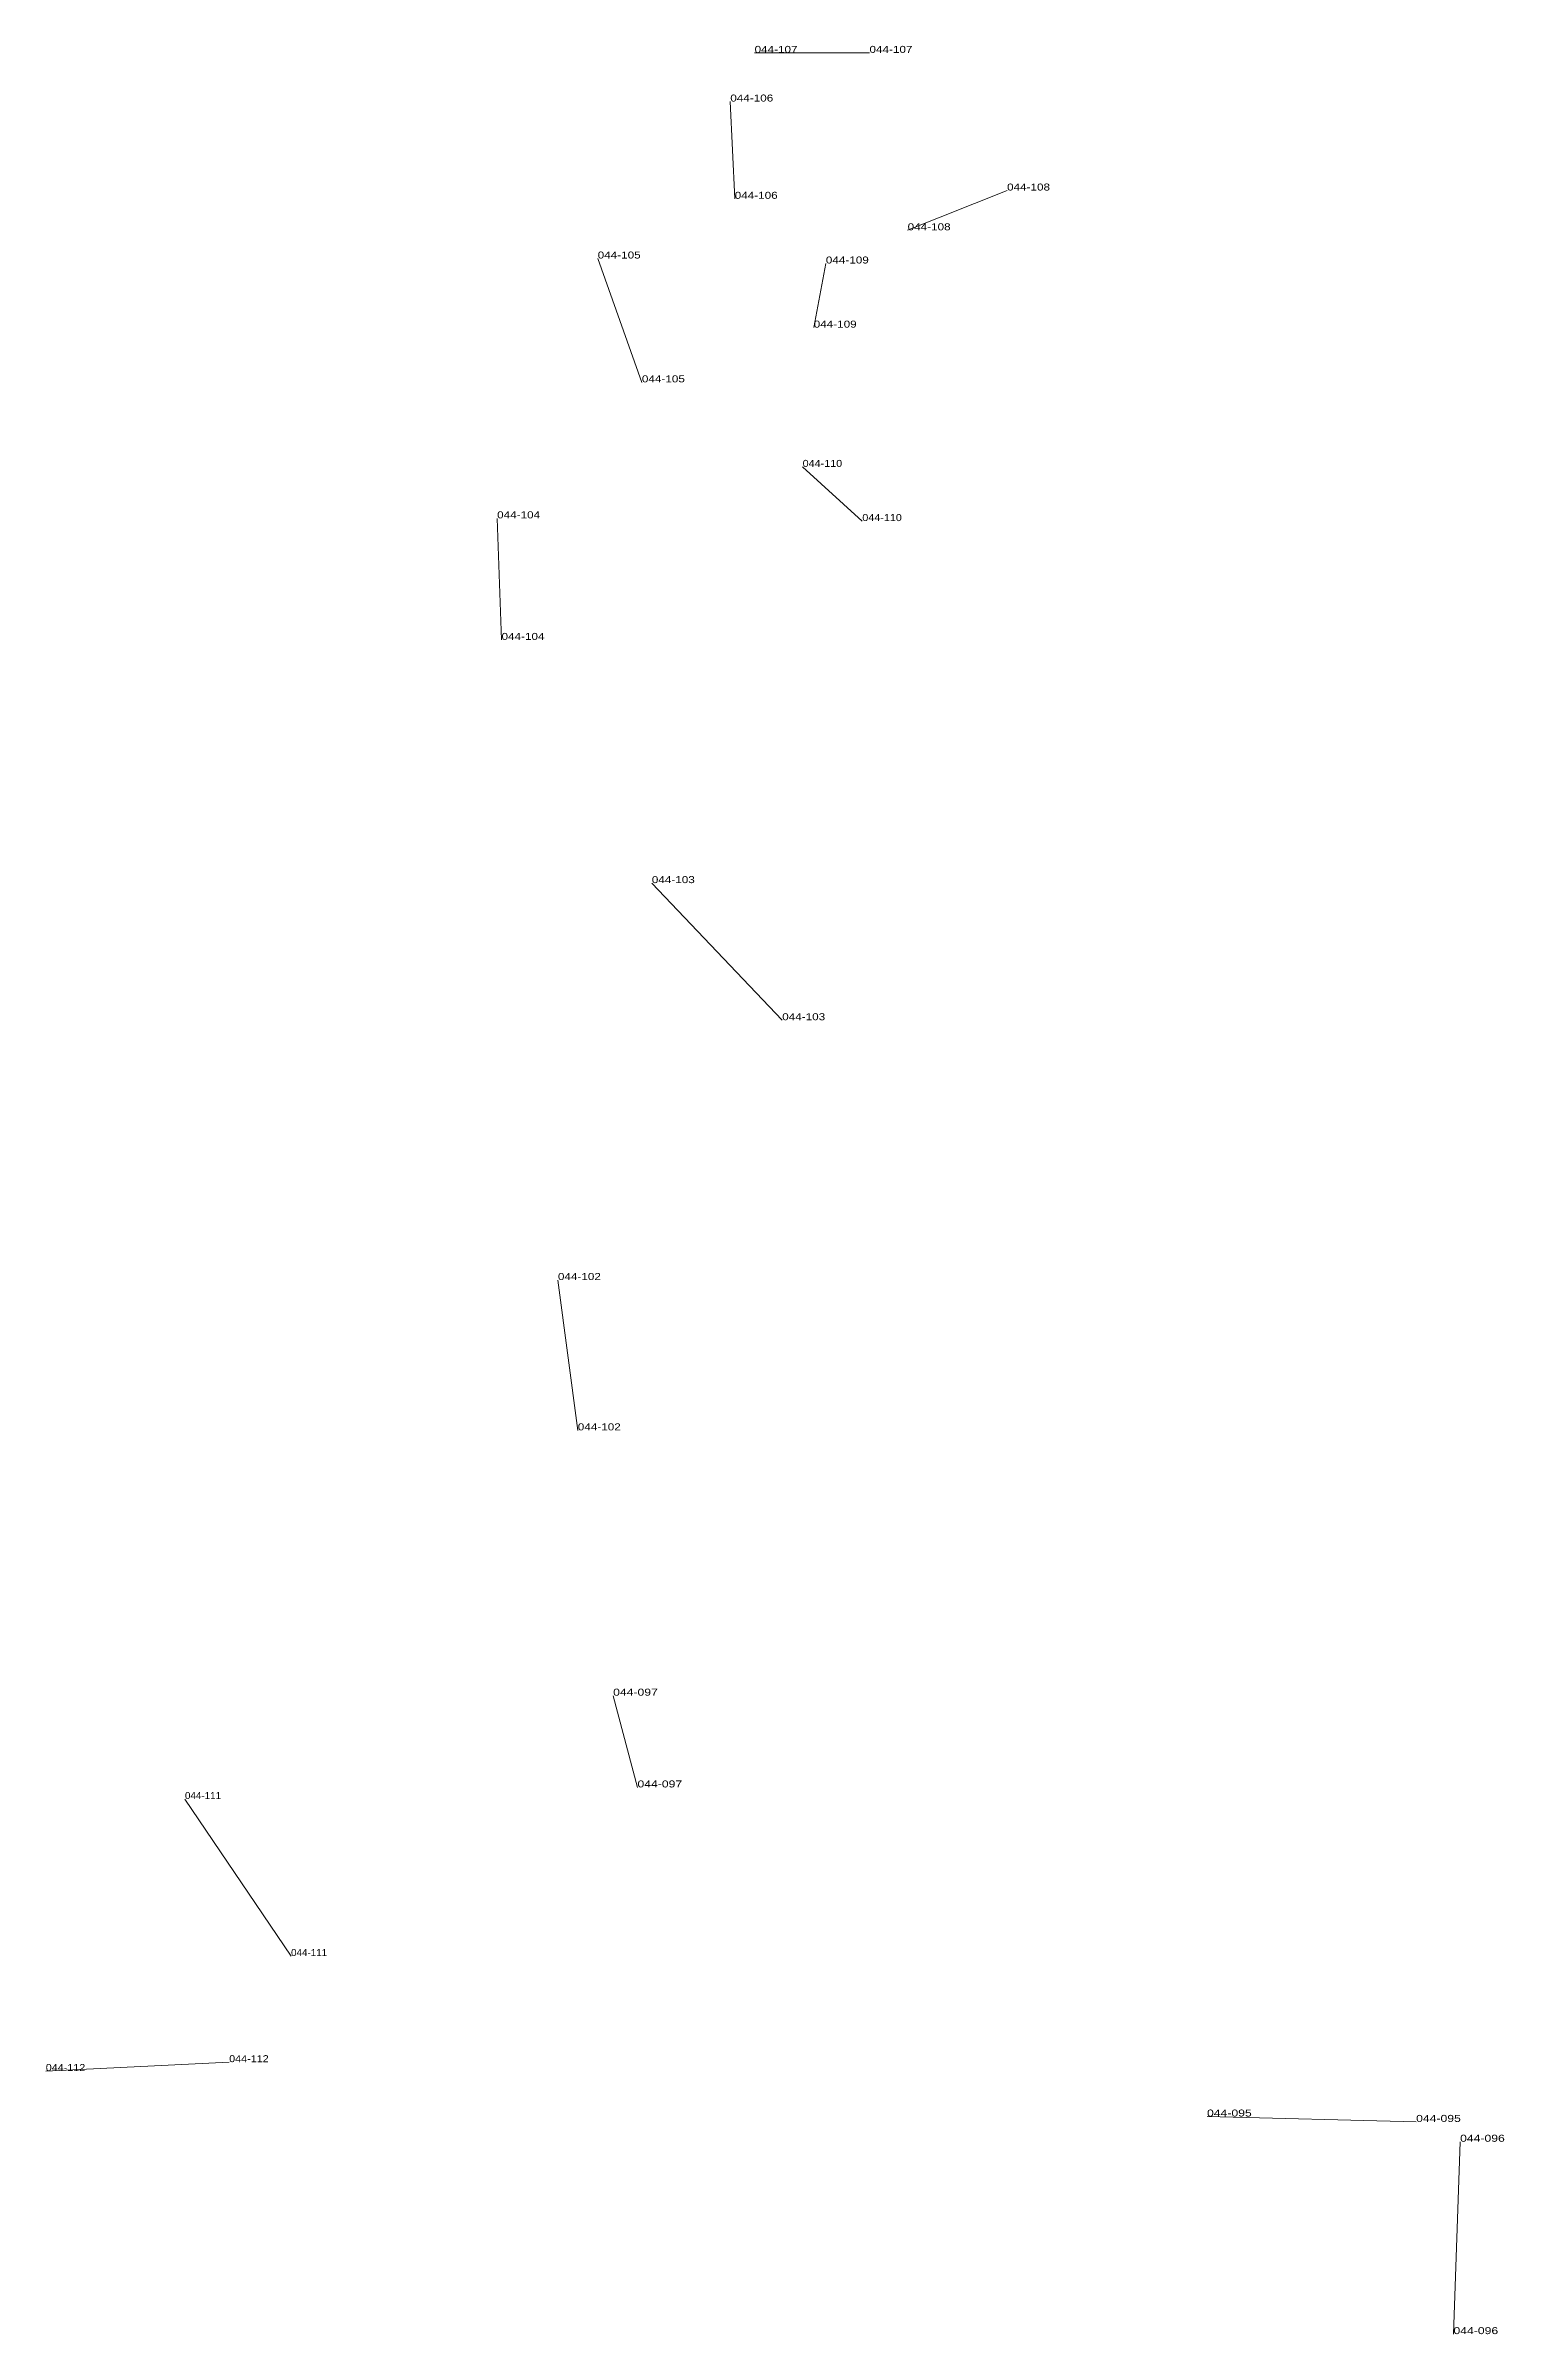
# Model space of a CAD drawing. Header units: metres. Extents: x 571156 to 607184, y 703608 to 727431.
# Drawn here: x 583096 to 583512, y 726778 to 727431 of the extents above; entities that cross this region are included whole.
import ezdxf

# ---------------------------------------------------------------- set-up
doc = ezdxf.new("R2010")
doc.units = ezdxf.units.M
doc.header["$LTSCALE"] = 0.8
doc.layers.add('60', color=7, linetype='Continuous', lineweight=13)
doc.layers.add('61', color=7, linetype='Continuous')

msp = doc.modelspace()

# ---------------------------------------------------------------- texts
at = {"layer": '60'}
for s, width, p in [('044-107', 1.25, (583330.72, 727429.31)), ('044-107', 1.25, (583330.72, 727429.31)), ('044-107', 1.25, (583330.72, 727429.31)), ('044-106', 1.25, (583290.97, 727415.42)), ('044-106', 1.25, (583290.97, 727415.42)), ('044-106', 1.25, (583290.97, 727415.42)), ('044-108', 1.25, (583370, 727390.02)), ('044-108', 1.25, (583370, 727390.02)), ('044-108', 1.25, (583370, 727390.02)), ('044-105', 1.25, (583253.11, 727370.62)), ('044-105', 1.25, (583253.11, 727370.62)), ('044-105', 1.25, (583253.11, 727370.62)), ('044-109', 1.25, (583314.79, 727350.9)), ('044-109', 1.25, (583314.79, 727350.9)), ('044-109', 1.25, (583314.79, 727350.9)), ('044-104', 1.25, (583224.4, 727296.47)), ('044-104', 1.25, (583224.4, 727296.47)), ('044-104', 1.25, (583224.4, 727296.47)), ('044-110', 1.15, (583328.67, 727295.69)), ('044-110', 1.15, (583328.67, 727295.69)), ('044-110', 1.15, (583328.67, 727295.69)), ('044-103', 1.25, (583268.57, 727192.36)), ('044-103', 1.25, (583268.57, 727192.36)), ('044-103', 1.25, (583268.57, 727192.36)), ('044-102', 1.25, (583241.75, 727079.09)), ('044-102', 1.25, (583241.75, 727079.09)), ('044-102', 1.25, (583241.75, 727079.09)), ('044-097', 1.3, (583264.47, 726934.27)), ('044-097', 1.3, (583264.47, 726934.27)), ('044-097', 1.3, (583264.47, 726934.27)), ('044-111', 1.05, (583135.26, 726930.96)), ('044-111', 1.05, (583135.26, 726930.96)), ('044-111', 1.05, (583135.26, 726930.96)), ('044-112', 1.15, (583095.51, 726853.34)), ('044-112', 1.15, (583095.51, 726853.34)), ('044-112', 1.15, (583095.51, 726853.34)), ('044-095', 1.3, (583427.1, 726840.35)), ('044-095', 1.3, (583427.1, 726840.35)), ('044-095', 1.3, (583427.1, 726840.35)), ('044-096', 1.3, (583497.47, 726778.25)), ('044-096', 1.3, (583497.47, 726778.25)), ('044-096', 1.3, (583497.47, 726778.25))]:
    msp.add_text(s, height=2, dxfattribs=dict(at, width=width)).set_placement(p)
at = {"layer": '61'}
for s, width, p in [('044-107', 1.25, (583297.91, 727429.31)), ('044-107', 1.25, (583297.91, 727429.31)), ('044-107', 1.25, (583297.91, 727429.31)), ('044-106', 1.25, (583292.23, 727387.66)), ('044-106', 1.25, (583292.23, 727387.66)), ('044-106', 1.25, (583292.23, 727387.66)), ('044-108', 1.25, (583341.61, 727378.67)), ('044-108', 1.25, (583341.61, 727378.67)), ('044-108', 1.25, (583341.61, 727378.67)), ('044-109', 1.25, (583318.26, 727369.2)), ('044-109', 1.25, (583318.26, 727369.2)), ('044-109', 1.25, (583318.26, 727369.2)), ('044-105', 1.25, (583265.73, 727335.28)), ('044-105', 1.25, (583265.73, 727335.28)), ('044-105', 1.25, (583265.73, 727335.28)), ('044-110', 1.15, (583311.63, 727311.15)), ('044-110', 1.15, (583311.63, 727311.15)), ('044-110', 1.15, (583311.63, 727311.15)), ('044-104', 1.25, (583225.66, 727261.77)), ('044-104', 1.25, (583225.66, 727261.77)), ('044-104', 1.25, (583225.66, 727261.77)), ('044-103', 1.25, (583305.8, 727153.23)), ('044-103', 1.25, (583305.8, 727153.23)), ('044-103', 1.25, (583305.8, 727153.23)), ('044-102', 1.25, (583247.43, 727036.18)), ('044-102', 1.25, (583247.43, 727036.18)), ('044-102', 1.25, (583247.43, 727036.18)), ('044-097', 1.3, (583257.52, 726960.46)), ('044-097', 1.3, (583257.52, 726960.46)), ('044-097', 1.3, (583257.52, 726960.46)), ('044-111', 1.05, (583165.55, 726886.15)), ('044-111', 1.05, (583165.55, 726886.15)), ('044-111', 1.05, (583165.55, 726886.15)), ('044-112', 1.15, (583147.88, 726855.86)), ('044-112', 1.15, (583147.88, 726855.86)), ('044-112', 1.15, (583147.88, 726855.86)), ('044-095', 1.3, (583486.81, 726838.82)), ('044-095', 1.3, (583486.81, 726838.82)), ('044-095', 1.3, (583486.81, 726838.82)), ('044-096', 1.3, (583499.36, 726833.15)), ('044-096', 1.3, (583499.36, 726833.15)), ('044-096', 1.3, (583499.36, 726833.15))]:
    msp.add_text(s, height=2, dxfattribs=dict(at, width=width)).set_placement(p)

# ---------------------------------------------------------------- linework, layer by layer
at = {"layer": '60'}
for p, q in [((583297.91, 727429.31), (583330.72, 727429.31)), ((583297.91, 727429.31), (583330.72, 727429.31)), ((583297.91, 727429.31), (583330.72, 727429.31)), ((583292.23, 727387.66), (583290.97, 727415.42)), ((583292.23, 727387.66), (583290.97, 727415.42)), ((583292.23, 727387.66), (583290.97, 727415.42)), ((583341.61, 727378.67), (583370, 727390.02)), ((583341.61, 727378.67), (583370, 727390.02)), ((583341.61, 727378.67), (583370, 727390.02)), ((583265.73, 727335.28), (583253.11, 727370.62)), ((583265.73, 727335.28), (583253.11, 727370.62)), ((583265.73, 727335.28), (583253.11, 727370.62)), ((583318.26, 727369.2), (583314.79, 727350.9)), ((583318.26, 727369.2), (583314.79, 727350.9)), ((583318.26, 727369.2), (583314.79, 727350.9)), ((583311.63, 727311.15), (583328.67, 727295.69)), ((583311.63, 727311.15), (583328.67, 727295.69)), ((583311.63, 727311.15), (583328.67, 727295.69)), ((583225.66, 727261.77), (583224.4, 727296.47)), ((583225.66, 727261.77), (583224.4, 727296.47)), ((583225.66, 727261.77), (583224.4, 727296.47)), ((583305.8, 727153.23), (583268.57, 727192.36)), ((583305.8, 727153.23), (583268.57, 727192.36)), ((583305.8, 727153.23), (583268.57, 727192.36)), ((583247.43, 727036.18), (583241.75, 727079.09)), ((583247.43, 727036.18), (583241.75, 727079.09)), ((583247.43, 727036.18), (583241.75, 727079.09)), ((583257.52, 726960.46), (583264.47, 726934.27)), ((583257.52, 726960.46), (583264.47, 726934.27)), ((583257.52, 726960.46), (583264.47, 726934.27)), ((583165.55, 726886.15), (583135.26, 726930.96)), ((583165.55, 726886.15), (583135.26, 726930.96)), ((583165.55, 726886.15), (583135.26, 726930.96)), ((583147.88, 726855.86), (583095.51, 726853.34)), ((583147.88, 726855.86), (583095.51, 726853.34)), ((583147.88, 726855.86), (583095.51, 726853.34)), ((583486.81, 726838.82), (583427.1, 726840.35)), ((583486.81, 726838.82), (583427.1, 726840.35)), ((583486.81, 726838.82), (583427.1, 726840.35)), ((583499.36, 726833.15), (583497.47, 726778.25)), ((583499.36, 726833.15), (583497.47, 726778.25)), ((583499.36, 726833.15), (583497.47, 726778.25))]:
    msp.add_line(p, q, dxfattribs=at)

msp.set_redraw_order([(e.dxf.handle, doc.entitydb.next_handle()) for e in msp.query("TEXT MTEXT ATTDEF DIMENSION ARC_DIMENSION")])  # texts and dimensions are drawn at this point

doc.saveas('drawing.dxf')
